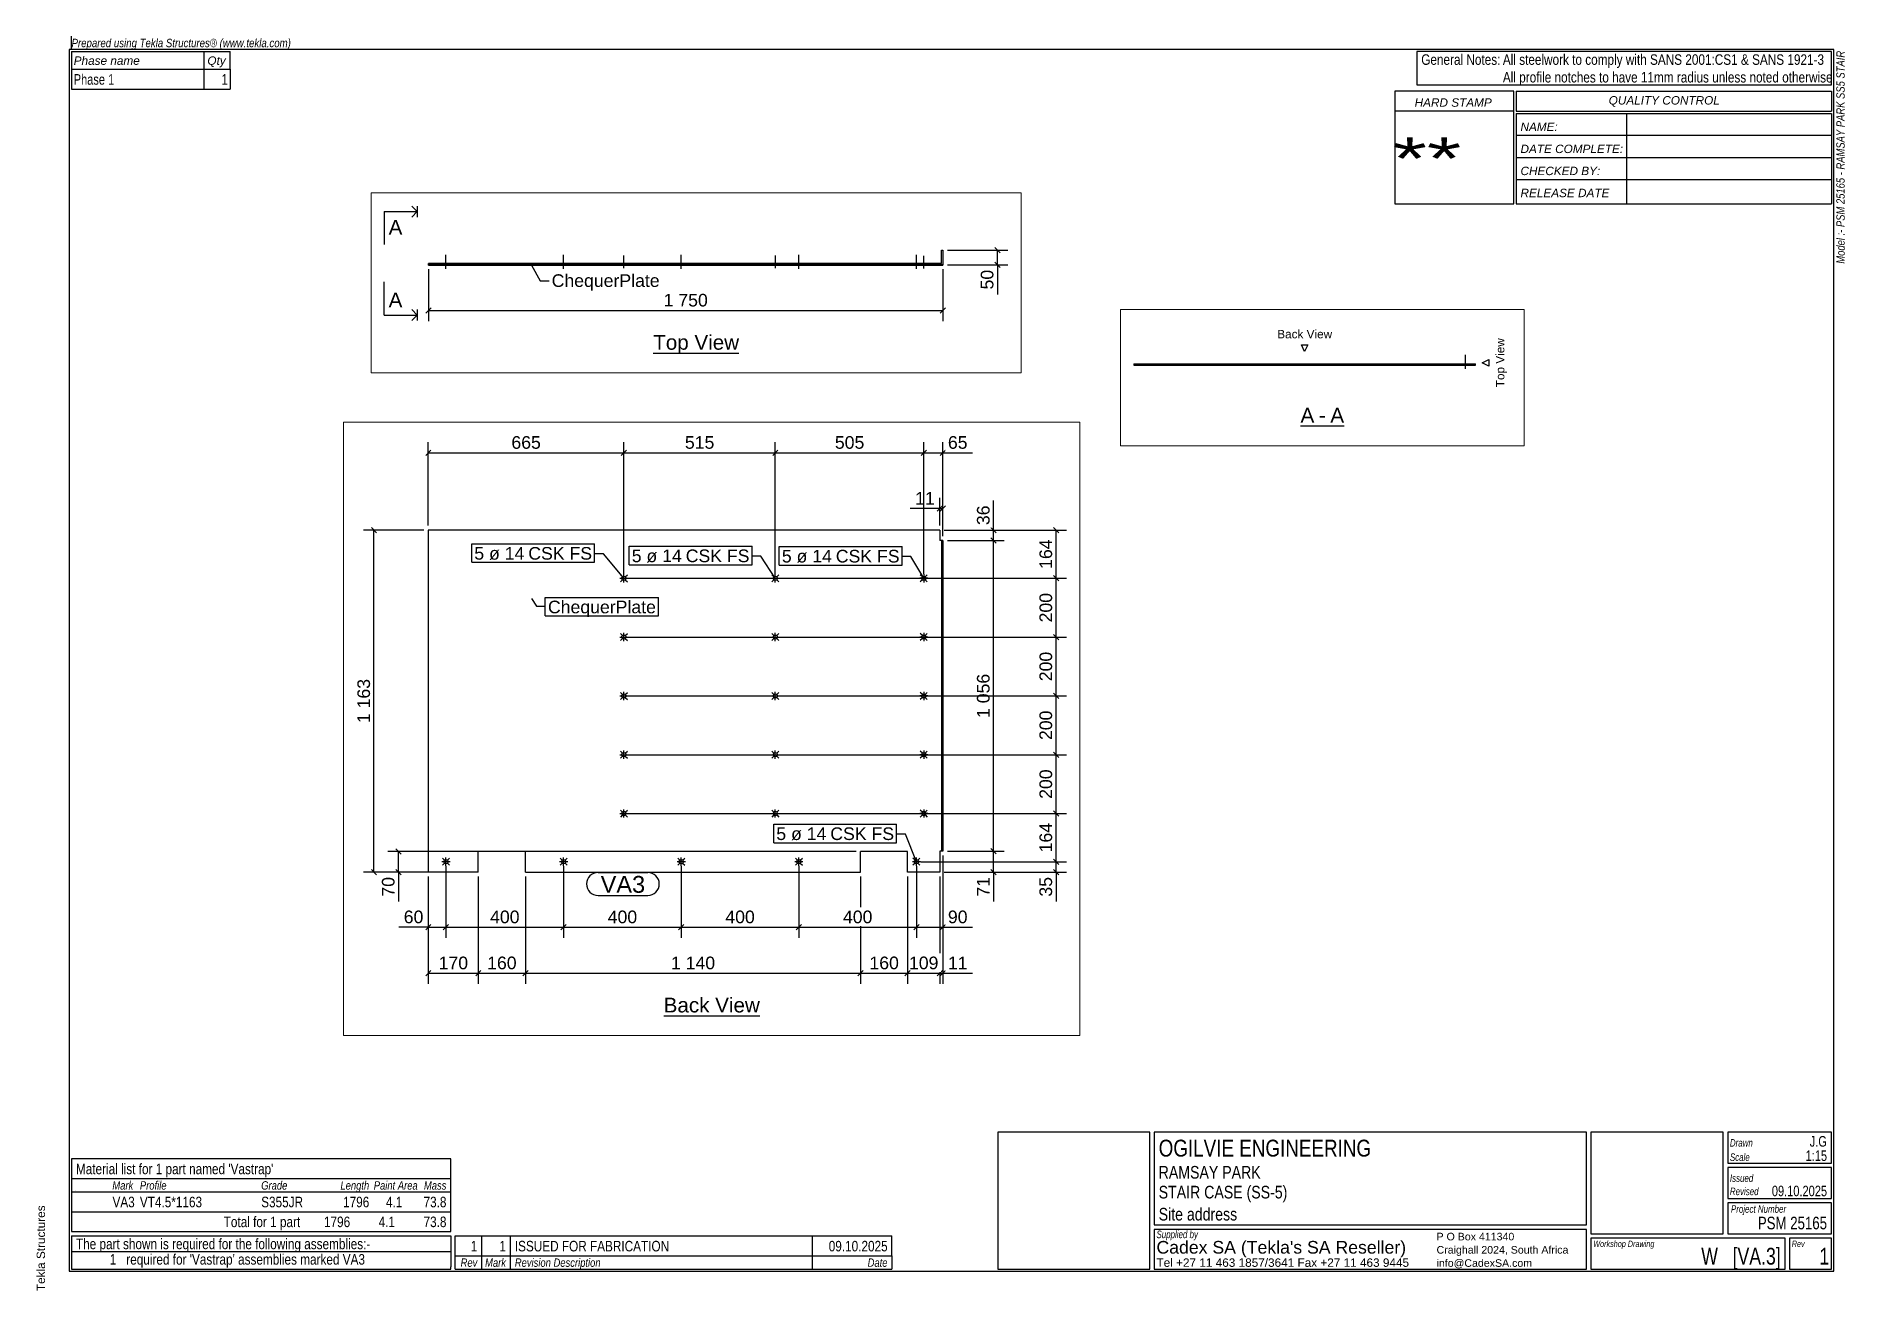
# Paper-space layout 'Layout1' of a CAD drawing. Header units: millimetres. Extents: x 2 to 413, y 6 to 290.
# The model-space entities are those that its viewports show. They can reach past a viewport. Long polylines and large blocks are cut down to what shows.
import ezdxf

# ---------------------------------------------------------------- set-up
doc = ezdxf.new("R2010")
doc.units = ezdxf.units.MM
doc.linetypes.add('DXK_LINE_DOT1', pattern=[1.8814, 0.9407, -0.9407])
doc.linetypes.add('DXK_LINE_DOT2', pattern=[3.9198, 1.9599, -1.9599])
doc.layers.add('Viewport layer', color=7, linetype='Continuous', plot=False)
doc.styles.add('Arial', font='ARIAL.TTF', dxfattribs={"height": 0.2})
doc.styles.add('Arial Italic', font='ARIALI.TTF', dxfattribs={"height": 0.2})
doc.styles.add('Arial Narrow Italic', font='ARIALNI.TTF', dxfattribs={"height": 0.2})

# ---------------------------------------------------------------- blocks, each defined once
blk = doc.blocks.new('Unknown-3637099-4880')
at = {"color": 174, "linetype": 'Continuous'}
for p, q in [((410, 287), (10, 287)), ((10, 287), (10, 10)), ((410, 10), (410, 287)), ((10, 10), (410, 10))]:
    blk.add_line(p, q, dxfattribs=at)
at = {"color": 174, "linetype": 'Continuous', "style": 'Arial'}
blk.add_text('Tekla Structures', height=1.9102, rotation=90, dxfattribs=at).set_placement((4.5, 5.5))
blk = doc.blocks.new('Unknown-3637099-5502')
at = {"color": 3, "linetype": 'Continuous'}
for p, q in [((10.5, 286.5), (10.5, 282.5)), ((10.5, 286.5), (46.5, 286.5)), ((46.5, 282.5), (46.5, 286.5)), ((10.5, 282.5), (10.5, 278)), ((46.5, 282.5), (46.5, 278)), ((10.5, 278), (46.5, 278))]:
    blk.add_line(p, q, dxfattribs=at)
at = {"color": 7, "linetype": 'Continuous'}
for p, q in [((40.5, 286.5), (40.5, 282.5)), ((10.5, 282.5), (46.5, 282.5)), ((40.5, 282.5), (40.5, 278))]:
    blk.add_line(p, q, dxfattribs=at)
at = {"color": 7, "style": 'Arial Italic'}
for s, p in [('Phase name', (11, 283.5)), ('Qty', (41.31, 283.5))]:
    blk.add_text(s, height=1.909, dxfattribs=at).set_placement(p)
at = {"color": 1, "linetype": 'Continuous', "style": 'Arial', "width": 0.75}
for s, height, p in [('Phase 1', 2.388, (11, 279)), ('1', 2.39, (44.53, 279))]:
    blk.add_text(s, height=height, dxfattribs=at).set_placement(p)
blk = doc.blocks.new('Unknown-3637099-5498')
at = {"color": 3, "linetype": 'Continuous'}
for p, q in [((409.5, 286.5), (315.5, 286.5)), ((315.5, 286.5), (315.5, 279)), ((409.5, 279), (409.5, 286.5)), ((315.5, 279), (409.5, 279))]:
    blk.add_line(p, q, dxfattribs=at)
at = {"color": 7, "style": 'Arial', "width": 0.8}
for s, p in [('General Notes:', (316.5, 283.5)), ('All profile notches to have 11mm radius unless noted otherwise', (335, 279.5))]:
    blk.add_text(s, height=2.3877, dxfattribs=at).set_placement(p)
at = {"color": 7, "linetype": 'Continuous', "style": 'Arial', "width": 0.8}
blk.add_text('All steelwork to comply with SANS 2001:CS1 & SANS 1921-3', height=2.3877, dxfattribs=at).set_placement((335, 283.5))
blk = doc.blocks.new('Unknown-3637099-5499')
at = {"color": 3, "linetype": 'Continuous'}
for p, q in [((255, 41.5), (220.5, 41.5)), ((220.5, 41.5), (220.5, 10.5)), ((255, 10.5), (255, 41.5)), ((353.97, 41.5), (255.97, 41.5)), ((255.97, 41.5), (255.97, 20.5)), ((353.97, 20.5), (353.97, 41.5)), ((384.97, 41.5), (354.97, 41.5)), ((354.97, 41.5), (354.97, 18.5)), ((384.97, 18.5), (384.97, 41.5)), ((409.47, 41.5), (386, 41.5)), ((386, 41.5), (386, 34.5)), ((409.47, 34.5), (409.47, 41.5)), ((409.5, 33.5), (385.97, 33.5)), ((385.97, 33.5), (385.97, 26.5)), ((386, 34.5), (409.47, 34.5)), ((409.5, 26.5), (409.5, 33.5)), ((385.97, 26.5), (409.5, 26.5)), ((409.5, 25.5), (385.97, 25.5)), ((385.97, 25.5), (385.97, 18.5)), ((409.5, 18.5), (409.5, 25.5)), ((255.97, 20.5), (353.97, 20.5)), ((353.97, 19.5), (255.97, 19.5)), ((255.97, 19.5), (255.97, 10.5)), ((353.97, 10.5), (353.97, 19.5)), ((354.97, 18.5), (384.97, 18.5)), ((385.97, 18.5), (409.5, 18.5)), ((220.5, 10.5), (255, 10.5)), ((255.97, 10.5), (353.97, 10.5))]:
    blk.add_line(p, q, dxfattribs=at)
at = {"color": 5, "linetype": 'Continuous'}
for p, q in [((398.97, 17.5), (354.97, 17.5)), ((354.97, 17.5), (354.97, 10.5)), ((398.97, 10.5), (398.97, 17.5)), ((409.5, 17.5), (399.97, 17.5)), ((399.97, 17.5), (399.97, 10.5)), ((409.5, 10.5), (409.5, 17.5)), ((354.97, 10.5), (398.97, 10.5)), ((399.97, 10.5), (409.5, 10.5))]:
    blk.add_line(p, q, dxfattribs=at)
at = {"color": 1, "linetype": 'Continuous', "style": 'Arial'}
for s, height, width, p in [('OGILVIE ENGINEERING', 3.8203, 0.8, (256.97, 36)), ('1:15', 2.388, 0.75, (403.63, 35)), ('J.G', 2.388, 0.75, (404.57, 38.25)), ('09.10.2025', 2.388, 0.75, (395.98, 27)), ('PSM 25165', 2.865, 0.75, (392.81, 19.5))]:
    blk.add_text(s, height=height, dxfattribs=dict(at, width=width)).set_placement(p)
at = {"color": 7, "linetype": 'Continuous'}
for s, height, style, width, p in [('Drawn', 1.718, 'Arial Italic', 0.75, (386.47, 38.25)), ('RAMSAY PARK', 2.8652, 'Arial', 0.8, (256.97, 31)), ('Scale', 1.718, 'Arial Italic', 0.75, (386.47, 35)), ('STAIR CASE (SS-5)', 2.8652, 'Arial', 0.8, (256.97, 26.5)), ('Revised', 1.718, 'Arial Italic', 0.75, (386.47, 27.25)), ('Issued', 1.718, 'Arial Italic', 0.75, (386.47, 30.25)), ('Project Number', 1.718, 'Arial Italic', 0.75, (386.71, 23.25)), ('Site address', 2.8652, 'Arial', 0.8, (256.97, 21.5)), ('Supplied by', 1.718, 'Arial Italic', 0.75, (256.47, 17.5)), ('Workshop Drawing', 1.4316, 'Arial Italic', 0.75, (355.5, 15.5)), ('Rev', 1.432, 'Arial Italic', 0.75, (400.5, 15.5))]:
    blk.add_text(s, height=height, dxfattribs=dict(at, style=style, width=width)).set_placement(p)
at = {"color": 5, "linetype": 'Continuous', "style": 'Arial'}
blk.add_text("Cadex SA (Tekla's SA Reseller)", height=2.8652, dxfattribs=at).set_placement((256.47, 14))
at = {"color": 7, "linetype": 'Continuous', "style": 'Arial'}
for s, p in [('P O Box 411340', (319.97, 17)), ('Craighall 2024, South Africa', (319.97, 14)), ('info@CadexSA.com', (319.97, 11))]:
    blk.add_text(s, height=1.7191, dxfattribs=at).set_placement(p)
at = {"color": 1, "linetype": 'Continuous', "style": 'Arial'}
blk.add_text('Tel +27 11 463 1857/3641 Fax +27 11 463 9445', height=1.9102, dxfattribs=at).set_placement((256.47, 11))
at = {"color": 5, "linetype": 'Continuous', "style": 'Arial', "width": 0.75}
for s, p in [('W   [VA.3]', (379.98, 11.5)), ('1', (406.77, 11.5))]:
    blk.add_text(s, height=3.82, dxfattribs=at).set_placement(p)
blk = doc.blocks.new('Unknown-3637099-5500')
at = {"color": 3, "linetype": 'Continuous'}
for p, q in [((10.5, 18), (96.5, 18)), ((10.5, 18), (10.5, 14.5)), ((96.5, 18), (96.5, 14.5)), ((10.5, 14.5), (10.5, 11)), ((96.5, 14.5), (96.5, 11)), ((10.5, 11), (10.5, 10.5)), ((10.5, 10.5), (96.5, 10.5)), ((96.5, 10.5), (96.5, 11))]:
    blk.add_line(p, q, dxfattribs=at)
at = {"color": 7, "linetype": 'Continuous'}
blk.add_line((10.5, 14.5), (96.5, 14.5), dxfattribs=at)
blk.add_line((10.5, 14.5), (96.5, 14.5), dxfattribs=at)
at = {"color": 7, "linetype": 'Continuous', "style": 'Arial', "width": 0.8}
blk.add_text('The part shown is required for the following assemblies:-', height=2.3877, dxfattribs=at).set_placement((11.5, 15))
at = {"color": 1, "linetype": 'Continuous', "style": 'Arial', "width": 0.8}
for s, height, p in [('1', 2.39, (19.18, 11.5)), (" required for 'Vastrap' assemblies marked VA3", 2.3877, (22.18, 11.5))]:
    blk.add_text(s, height=height, dxfattribs=at).set_placement(p)
blk = doc.blocks.new('Unknown-3637099-5503')
at = {"color": 2, "linetype": 'Continuous'}
blk.add_line((10.5, 287), (10.5, 290), dxfattribs=at)
at = {"color": 7, "style": 'Arial Narrow Italic'}
blk.add_text('Prepared using Tekla Structures® (www.tekla.com)', height=1.9089, dxfattribs=at).set_placement((10.5, 287.5))
blk = doc.blocks.new('Unknown-3637099-5504')
at = {"color": 3, "linetype": 'Continuous'}
for p, q in [((337.5, 277.5), (310.5, 277.5)), ((310.5, 277.5), (310.5, 252)), ((337.5, 252), (337.5, 277.5)), ((338, 277.5), (338, 273)), ((338, 277.5), (409.5, 277.5)), ((409.5, 277.5), (409.5, 273)), ((337.5, 273), (310.5, 273)), ((338, 273), (409.5, 273)), ((338, 272.5), (338, 252)), ((338, 272.5), (409.5, 272.5)), ((363, 272.5), (363, 252)), ((409.5, 272.5), (409.5, 252)), ((409.5, 267.5), (338, 267.5)), ((338, 262.5), (409.5, 262.5)), ((338, 257.5), (409.5, 257.5)), ((310.5, 252), (337.5, 252)), ((338, 252), (409.5, 252))]:
    blk.add_line(p, q, dxfattribs=at)
at = {"color": 7, "linetype": 'Continuous', "style": 'Arial Italic'}
for s, height, p in [('HARD STAMP', 1.909, (315, 274)), ('NAME:', 1.909, (339, 268.5)), ('DATE COMPLETE:', 1.9089, (339, 263.5)), ('CHECKED BY:', 1.9089, (339, 258.5)), ('RELEASE DATE', 1.9089, (339, 253.5))]:
    blk.add_text(s, height=height, dxfattribs=at).set_placement(p)
at = {"color": 7, "style": 'Arial Italic'}
blk.add_text('QUALITY CONTROL', height=1.9089, dxfattribs=at).set_placement((359, 274.5))
at = {"color": 7, "linetype": 'Continuous', "style": 'Arial', "width": 1.5}
blk.add_text('**', height=9.551, dxfattribs=at).set_placement((310, 257.5))
blk = doc.blocks.new('Unknown-3637099-5505')
at = {"color": 7, "style": 'Arial Italic', "width": 0.8}
blk.add_text('Model :- PSM 25165 - RAMSAY PARK SS5 STAIR', height=1.90885417, rotation=90, dxfattribs=at).set_placement((412.5, 238.421875))
blk = doc.blocks.new('Unknown-3637099-5506')
at = {"color": 3, "linetype": 'Continuous'}
for p, q in [((96.5, 35.5), (10.5, 35.5)), ((10.5, 35.5), (10.5, 19)), ((96.5, 19), (96.5, 35.5)), ((10.5, 19), (96.5, 19))]:
    blk.add_line(p, q, dxfattribs=at)
at = {"color": 7, "linetype": 'Continuous'}
for p, q in [((10.5, 31), (96.5, 31)), ((10.5, 28), (96.5, 28)), ((10.5, 23.5), (96.5, 23.5))]:
    blk.add_line(p, q, dxfattribs=at)
at = {"color": 2, "linetype": 'Continuous'}
blk.add_line((11.5, 28.25), (11.5, 28.25), dxfattribs=at)
at = {"color": 7, "linetype": 'Continuous', "style": 'Arial', "width": 0.8}
for s, p in [("Material list for 1 part named 'Vastrap'", (11.5, 32)), ('Total for 1 part', (45, 20))]:
    blk.add_text(s, height=2.3877, dxfattribs=at).set_placement(p)
at = {"color": 7, "width": 0.8}
for s, height, style, p in [('Mark', 1.909, 'Arial Italic', (19.76, 28.5)), ('Profile', 1.909, 'Arial Italic', (26, 28.5)), ('Grade', 1.909, 'Arial Italic', (53.5, 28.5)), ('Length', 1.909, 'Arial Italic', (71.47, 28.5)), ('Paint Area', 1.909, 'Arial Italic', (79.02, 28.5)), ('Mass', 1.909, 'Arial Italic', (90.4, 28.5)), ('1796', 2.388, 'Arial', (67.74, 20)), ('4.1', 2.388, 'Arial', (80.13, 20)), ('73.8', 2.388, 'Arial', (90.31, 20))]:
    blk.add_text(s, height=height, dxfattribs=dict(at, style=style)).set_placement(p)
at = {"color": 1, "style": 'Arial', "width": 0.8}
for s, p in [('VA3', (19.79, 24.5)), ('VT4.5*1163', (26, 24.5)), ('S355JR', (53.5, 24.5)), ('1796', (72.07, 24.5)), ('4.1', (81.8, 24.5)), ('73.8', (90.31, 24.5))]:
    blk.add_text(s, height=2.388, dxfattribs=at).set_placement(p)
blk = doc.blocks.new('Unknown-3637099-5507')
at = {"color": 3, "linetype": 'Continuous'}
for p, q in [((97.5, 18), (196.5, 18)), ((97.5, 13.5), (97.5, 18)), ((196.5, 13.5), (196.5, 18)), ((97.5, 10.5), (97.5, 13.5)), ((196.5, 13.5), (196.5, 10.5)), ((97.5, 10.5), (196.5, 10.5))]:
    blk.add_line(p, q, dxfattribs=at)
at = {"color": 7, "linetype": 'Continuous'}
for p, q in [((97.5, 18), (196.5, 18)), ((103.5, 13.5), (103.5, 18)), ((110, 13.5), (110, 18)), ((178.5, 13.5), (178.5, 18)), ((97.5, 13.5), (196.5, 13.5)), ((103.5, 10.5), (103.5, 13.5)), ((110, 10.5), (110, 13.5)), ((178.5, 10.5), (178.5, 13.5)), ((184, 10.5), (184, 10.5))]:
    blk.add_line(p, q, dxfattribs=at)
at = {"color": 1, "linetype": 'Continuous', "style": 'Arial', "width": 0.8}
for s, height, p in [('1', 2.39, (101.02, 14.5)), ('1', 2.39, (107.52, 14.5)), ('ISSUED FOR FABRICATION', 2.3877, (111, 14.5)), ('09.10.2025', 2.388, (182.17, 14.5))]:
    blk.add_text(s, height=height, dxfattribs=at).set_placement(p)
at = {"color": 7, "linetype": 'Continuous', "style": 'Arial Italic', "width": 0.8}
for s, height, p in [('Rev', 1.909, (98.71, 11)), ('Mark', 1.909, (104.26, 11)), ('Revision Description', 1.9089, (111, 11)), ('Date', 1.909, (190.99, 11))]:
    blk.add_text(s, height=height, dxfattribs=at).set_placement(p)
blk = doc.blocks.new('Unknown-3637099-11 - 1186')
at = {"color": 6, "linetype": 'Continuous'}
blk.add_line((959.7, 67.5), (1251.3, 67.5), dxfattribs=at)
at = {"color": 0, "linetype": 'Continuous'}
blk.add_wipeout([(1251.3, 78.8), (1251.3, 131.2), (959.7, 131.2), (959.7, 78.8)], dxfattribs=at)
at = {"color": 6, "linetype": 'Continuous', "style": 'Arial'}
blk.add_text('Top View', height=50.14, dxfattribs=at).set_placement((959.7, 78.8))
blk = doc.blocks.new('Unknown-3637099-12 - 1228')
at = {"color": 6, "linetype": 'Continuous'}
blk.add_line((10803.8, 67.5), (11130.4, 67.5), dxfattribs=at)
at = {"color": 0, "linetype": 'Continuous'}
blk.add_wipeout([(11130.4, 78.8), (11130.4, 131.2), (10803.8, 131.2), (10803.8, 78.8)], dxfattribs=at)
at = {"color": 6, "linetype": 'Continuous', "style": 'Arial'}
blk.add_text('Back View', height=50.14, dxfattribs=at).set_placement((10803.8, 78.8))
blk = doc.blocks.new('Unknown-3637099-13 - 1257')
at = {"color": 6, "linetype": 'Continuous'}
for p, q in [((19218.6, 320.2), (19207.4, 342.7)), ((19207.4, 342.7), (19229.9, 342.7)), ((19229.9, 342.7), (19218.6, 320.2)), ((19218.6, 320.2), (19218.6, 320.2)), ((19822.6, 282.1), (19845.1, 293.3)), ((19845.1, 270.8), (19822.6, 282.1)), ((19822.6, 282.1), (19822.6, 282.1)), ((19845.1, 293.3), (19845.1, 270.8)), ((19204.6, 67.5), (19352.7, 67.5))]:
    blk.add_line(p, q, dxfattribs=at)
at = {"color": 6, "linetype": 'Continuous', "style": 'Arial'}
blk.add_text('Back View', height=28.65, dxfattribs=at).set_placement((19125.3, 365.2))
blk.add_text('Top View', height=28.65, rotation=90, dxfattribs=at).set_placement((19897.6, 198.8))
at = {"color": 0, "linetype": 'Continuous'}
blk.add_wipeout([(19251.2, 78.8), (19251.2, 131.3), (19204.6, 131.3), (19204.6, 78.8)], dxfattribs=at)
blk.add_wipeout([(19290.3, 78.8), (19290.3, 131.3), (19267, 131.3), (19267, 78.8)], dxfattribs=at)
at = {"color": 6, "linetype": 'Continuous', "style": 'Arial'}
blk.add_text('A', height=50.1, dxfattribs=at).set_placement((19204.6, 78.8))
at = {"color": 0, "linetype": 'Continuous'}
blk.add_wipeout([(19352.7, 78.8), (19352.7, 131.3), (19306, 131.3), (19306, 78.8)], dxfattribs=at)
at = {"color": 6, "linetype": 'Continuous', "style": 'Arial'}
for s, p in [('A', (19306, 78.8)), ('-', (19267, 78.8))]:
    blk.add_text(s, height=50.1, dxfattribs=at).set_placement(p)
blk = doc.blocks.new('Bolt-3637099-1223 - 1186')
at = {"color": 96, "linetype": 'Continuous'}
for p, q in [((1368, 371.8), (1368, 367.3)), ((1368, 371.8), (1368, 367.3)), ((1368, 371.8), (1368, 367.3)), ((1368, 371.8), (1368, 367.3)), ((1368, 371.8), (1368, 367.3)), ((1375, 356.3), (1375, 399.3)), ((1375, 356.3), (1375, 399.3)), ((1375, 356.3), (1375, 399.3)), ((1375, 356.3), (1375, 399.3)), ((1375, 356.3), (1375, 399.3)), ((1382, 371.8), (1382, 367.3)), ((1382, 371.8), (1382, 367.3)), ((1382, 371.8), (1382, 367.3)), ((1382, 371.8), (1382, 367.3)), ((1382, 371.8), (1382, 367.3))]:
    blk.add_line(p, q, dxfattribs=at)
blk = doc.blocks.new('Part-3637099-1221 - 1186')
at = {"color": 30, "linetype": 'Continuous'}
for p, q in [((1940.5, 371.8), (195, 371.8)), ((195, 367.3), (195, 371.8)), ((365, 367.3), (365, 371.8)), ((525, 367.3), (525, 371.8)), ((1665, 371.8), (1665, 367.3)), ((1825, 367.3), (1825, 371.8)), ((1934, 367.3), (1934, 371.8)), ((1940.5, 371.8), (1940.5, 417.3)), ((1940.5, 417.3), (1945, 417.3)), ((1945, 417.3), (1945, 367.3)), ((1825, 367.3), (195, 367.3)), ((1945, 367.3), (1825, 367.3))]:
    blk.add_line(p, q, dxfattribs=at)
blk = doc.blocks.new('Bolt-3637099-1222 - 1186')
at = {"color": 96, "linetype": 'Continuous'}
for p, q in [((248, 371.75), (248, 367.25)), ((255, 353.88), (255, 401.8)), ((262, 371.75), (262, 367.25)), ((648, 371.75), (648, 367.25)), ((655, 353.88), (655, 401.8)), ((662, 371.75), (662, 367.25)), ((1048, 371.75), (1048, 367.25)), ((1055, 353.88), (1055, 401.8)), ((1062, 371.75), (1062, 367.25)), ((1448, 371.75), (1448, 367.25)), ((1455, 353.88), (1455, 401.8)), ((1462, 371.75), (1462, 367.25)), ((1848, 371.75), (1848, 367.25)), ((1855, 353.88), (1855, 401.8)), ((1862, 371.75), (1862, 367.25))]:
    blk.add_line(p, q, dxfattribs=at)
blk = doc.blocks.new('Bolt-3637099-1224 - 1186')
at = {"color": 96, "linetype": 'Continuous'}
for p, q in [((853, 371.8), (853, 367.3)), ((853, 371.8), (853, 367.3)), ((853, 371.8), (853, 367.3)), ((853, 371.8), (853, 367.3)), ((853, 371.8), (853, 367.3)), ((860, 356.3), (860, 399.3)), ((860, 356.3), (860, 399.3)), ((860, 356.3), (860, 399.3)), ((860, 356.3), (860, 399.3)), ((860, 356.3), (860, 399.3)), ((867, 371.8), (867, 367.3)), ((867, 371.8), (867, 367.3)), ((867, 371.8), (867, 367.3)), ((867, 371.8), (867, 367.3)), ((867, 371.8), (867, 367.3))]:
    blk.add_line(p, q, dxfattribs=at)
blk = doc.blocks.new('Bolt-3637099-1225 - 1186')
at = {"color": 96, "linetype": 'Continuous'}
for p, q in [((1873, 371.75), (1873, 367.25)), ((1873, 371.75), (1873, 367.25)), ((1873, 371.75), (1873, 367.25)), ((1873, 371.75), (1873, 367.25)), ((1873, 371.75), (1873, 367.25)), ((1880, 355.13), (1880, 398.05)), ((1880, 355.13), (1880, 398.05)), ((1880, 355.13), (1880, 398.05)), ((1880, 355.13), (1880, 398.05)), ((1880, 355.13), (1880, 398.05)), ((1887, 371.75), (1887, 367.25)), ((1887, 371.75), (1887, 367.25)), ((1887, 371.75), (1887, 367.25)), ((1887, 371.75), (1887, 367.25)), ((1887, 371.75), (1887, 367.25))]:
    blk.add_line(p, q, dxfattribs=at)
blk = doc.blocks.new('Surfacing-3637099-1226 - 1186')
at = {"color": 7, "linetype": 'Continuous'}
for p, q in [((195, 367.3), (1945, 367.3)), ((195, 366.3), (195, 367.3)), ((195, 366.3), (1945, 366.3)), ((365, 366.3), (365, 367.3)), ((525, 366.3), (525, 367.3)), ((1665, 366.3), (1665, 367.3)), ((1825, 366.3), (1825, 367.3)), ((1934, 366.3), (1934, 367.3)), ((1945, 367.3), (1945, 366.3))]:
    blk.add_line(p, q, dxfattribs=at)
blk = doc.blocks.new('Bolt-3637099-1232 - 1228')
at = {"color": 96, "linetype": 'Continuous'}
for p, q in [((10654.4, 1555.2), (10682.4, 1555.2)), ((10663.5, 1560.1), (10656.5, 1567.1)), ((10663.5, 1550.3), (10656.5, 1543.3)), ((10668.4, 1541.2), (10668.4, 1569.2)), ((10673.3, 1560.1), (10680.3, 1567.1)), ((10673.3, 1550.3), (10680.3, 1543.3)), ((10654.4, 1355.2), (10682.4, 1355.2)), ((10663.5, 1360.1), (10656.5, 1367.1)), ((10668.4, 1341.2), (10668.4, 1369.2)), ((10673.3, 1360.1), (10680.3, 1367.1)), ((10663.5, 1350.3), (10656.5, 1343.3)), ((10673.3, 1350.3), (10680.3, 1343.3)), ((10668.4, 1141.2), (10668.4, 1169.2)), ((10654.4, 1155.2), (10682.4, 1155.2)), ((10663.5, 1160.1), (10656.5, 1167.1)), ((10663.5, 1150.3), (10656.5, 1143.3)), ((10673.3, 1160.1), (10680.3, 1167.1)), ((10673.3, 1150.3), (10680.3, 1143.3)), ((10654.4, 955.2), (10682.4, 955.2)), ((10663.5, 960.1), (10656.5, 967.1)), ((10663.5, 950.3), (10656.5, 943.3)), ((10668.4, 941.2), (10668.4, 969.2)), ((10673.3, 960.1), (10680.3, 967.1)), ((10673.3, 950.3), (10680.3, 943.3)), ((10654.4, 755.2), (10682.4, 755.2)), ((10663.5, 760.1), (10656.5, 767.1)), ((10663.5, 750.3), (10656.5, 743.3)), ((10668.4, 741.2), (10668.4, 769.2)), ((10673.3, 760.1), (10680.3, 767.1)), ((10673.3, 750.3), (10680.3, 743.3))]:
    blk.add_line(p, q, dxfattribs=at)
for centre in [(10668.4, 1555.2), (10668.4, 1355.2), (10668.4, 1155.2), (10668.4, 955.2), (10668.4, 755.2)]:
    blk.add_circle(centre, 7, dxfattribs=at)
blk = doc.blocks.new('Part-3637099-1229 - 1228')
at = {"color": 30, "linetype": 'Continuous'}
for p, q in [((11742.4, 1719.2), (10003.4, 1719.2)), ((10003.4, 1719.2), (10003.4, 556.2)), ((11742.4, 1719.2), (11742.4, 1683.2)), ((11753.4, 1683.2), (11742.4, 1683.2)), ((11748.9, 1683.2), (11748.9, 627.2)), ((11753.4, 1683.2), (11753.4, 627.2)), ((10333.4, 626.2), (10173.4, 626.2)), ((10173.4, 556.2), (10173.4, 626.2)), ((10333.4, 556.2), (10333.4, 626.2)), ((11633.4, 626.2), (11473.4, 626.2)), ((11473.4, 556.2), (11473.4, 626.2)), ((11633.4, 556.2), (11633.4, 626.2)), ((11748.9, 627.2), (11742.4, 627.2)), ((11742.4, 627.2), (11742.4, 556.2)), ((11753.4, 627.2), (11748.9, 627.2)), ((10173.4, 556.2), (10003.4, 556.2)), ((10333.4, 556.2), (11473.4, 556.2)), ((11742.4, 556.2), (11633.4, 556.2))]:
    blk.add_line(p, q, dxfattribs=at)
blk = doc.blocks.new('Bolt-3637099-1230 - 1228')
at = {"color": 96, "linetype": 'Continuous'}
for p, q in [((10077.4, 591.2), (10049.4, 591.2)), ((10058.5, 596.1), (10051.5, 603.1)), ((10058.5, 586.3), (10051.5, 579.3)), ((10063.4, 577.2), (10063.4, 605.2)), ((10068.3, 596.1), (10075.3, 603.1)), ((10068.3, 586.3), (10075.3, 579.3)), ((10477.4, 591.2), (10449.4, 591.2)), ((10458.5, 596.1), (10451.5, 603.1)), ((10458.5, 586.3), (10451.5, 579.3)), ((10463.4, 577.2), (10463.4, 605.2)), ((10468.3, 596.1), (10475.3, 603.1)), ((10468.3, 586.3), (10475.3, 579.3)), ((10877.4, 591.2), (10849.4, 591.2)), ((10858.5, 596.1), (10851.5, 603.1)), ((10858.5, 586.3), (10851.5, 579.3)), ((10863.4, 577.2), (10863.4, 605.2)), ((10868.3, 596.1), (10875.3, 603.1)), ((10868.3, 586.3), (10875.3, 579.3)), ((11277.4, 591.2), (11249.4, 591.2)), ((11258.5, 596.1), (11251.5, 603.1)), ((11258.5, 586.3), (11251.5, 579.3)), ((11263.4, 577.2), (11263.4, 605.2)), ((11268.3, 596.1), (11275.3, 603.1)), ((11268.3, 586.3), (11275.3, 579.3)), ((11677.4, 591.2), (11649.4, 591.2)), ((11658.5, 596.1), (11651.5, 603.1)), ((11658.5, 586.3), (11651.5, 579.3)), ((11663.4, 577.2), (11663.4, 605.2)), ((11668.3, 596.1), (11675.3, 603.1)), ((11668.3, 586.3), (11675.3, 579.3))]:
    blk.add_line(p, q, dxfattribs=at)
for centre in [(10063.4, 591.2), (10463.4, 591.2), (10863.4, 591.2), (11263.4, 591.2), (11663.4, 591.2)]:
    blk.add_circle(centre, 7, dxfattribs=at)
blk = doc.blocks.new('Bolt-3637099-1231 - 1228')
at = {"color": 96, "linetype": 'Continuous'}
for p, q in [((11169.4, 1555.2), (11197.4, 1555.2)), ((11178.5, 1560.1), (11171.5, 1567.1)), ((11178.5, 1550.3), (11171.5, 1543.3)), ((11183.4, 1541.2), (11183.4, 1569.2)), ((11188.3, 1560.1), (11195.3, 1567.1)), ((11188.3, 1550.3), (11195.3, 1543.3)), ((11169.4, 1355.2), (11197.4, 1355.2)), ((11178.5, 1360.1), (11171.5, 1367.1)), ((11183.4, 1341.2), (11183.4, 1369.2)), ((11188.3, 1360.1), (11195.3, 1367.1)), ((11178.5, 1350.3), (11171.5, 1343.3)), ((11188.3, 1350.3), (11195.3, 1343.3)), ((11183.4, 1141.2), (11183.4, 1169.2)), ((11169.4, 1155.2), (11197.4, 1155.2)), ((11178.5, 1160.1), (11171.5, 1167.1)), ((11178.5, 1150.3), (11171.5, 1143.3)), ((11188.3, 1160.1), (11195.3, 1167.1)), ((11188.3, 1150.3), (11195.3, 1143.3)), ((11169.4, 955.2), (11197.4, 955.2)), ((11178.5, 960.1), (11171.5, 967.1)), ((11178.5, 950.3), (11171.5, 943.3)), ((11183.4, 941.2), (11183.4, 969.2)), ((11188.3, 960.1), (11195.3, 967.1)), ((11188.3, 950.3), (11195.3, 943.3)), ((11169.4, 755.2), (11197.4, 755.2)), ((11178.5, 760.1), (11171.5, 767.1)), ((11178.5, 750.3), (11171.5, 743.3)), ((11183.4, 741.2), (11183.4, 769.2)), ((11188.3, 760.1), (11195.3, 767.1)), ((11188.3, 750.3), (11195.3, 743.3))]:
    blk.add_line(p, q, dxfattribs=at)
for centre in [(11183.4, 1555.2), (11183.4, 1355.2), (11183.4, 1155.2), (11183.4, 955.2), (11183.4, 755.2)]:
    blk.add_circle(centre, 7, dxfattribs=at)
blk = doc.blocks.new('Bolt-3637099-1233 - 1228')
at = {"color": 96, "linetype": 'Continuous'}
for p, q in [((11702.4, 1555.2), (11674.4, 1555.2)), ((11683.5, 1560.1), (11676.5, 1567.1)), ((11683.5, 1550.3), (11676.5, 1543.3)), ((11688.4, 1569.2), (11688.4, 1541.2)), ((11693.3, 1560.1), (11700.3, 1567.1)), ((11693.3, 1550.3), (11700.3, 1543.3)), ((11702.4, 1355.2), (11674.4, 1355.2)), ((11683.5, 1360.1), (11676.5, 1367.1)), ((11688.4, 1369.2), (11688.4, 1341.2)), ((11693.3, 1360.1), (11700.3, 1367.1)), ((11683.5, 1350.3), (11676.5, 1343.3)), ((11693.3, 1350.3), (11700.3, 1343.3)), ((11688.4, 1169.2), (11688.4, 1141.2)), ((11702.4, 1155.2), (11674.4, 1155.2)), ((11683.5, 1160.1), (11676.5, 1167.1)), ((11683.5, 1150.3), (11676.5, 1143.3)), ((11693.3, 1160.1), (11700.3, 1167.1)), ((11693.3, 1150.3), (11700.3, 1143.3)), ((11702.4, 955.2), (11674.4, 955.2)), ((11683.5, 960.1), (11676.5, 967.1)), ((11683.5, 950.3), (11676.5, 943.3)), ((11688.4, 969.2), (11688.4, 941.2)), ((11693.3, 960.1), (11700.3, 967.1)), ((11693.3, 950.3), (11700.3, 943.3)), ((11702.4, 755.2), (11674.4, 755.2)), ((11683.5, 760.1), (11676.5, 767.1)), ((11683.5, 750.3), (11676.5, 743.3)), ((11688.4, 769.2), (11688.4, 741.2)), ((11693.3, 760.1), (11700.3, 767.1)), ((11693.3, 750.3), (11700.3, 743.3))]:
    blk.add_line(p, q, dxfattribs=at)
for centre in [(11688.4, 1555.2), (11688.4, 1355.2), (11688.4, 1155.2), (11688.4, 955.2), (11688.4, 755.2)]:
    blk.add_circle(centre, 7, dxfattribs=at)
blk = doc.blocks.new('Part-3637099-1259 - 1257')
at = {"color": 30, "linetype": 'Continuous'}
for p, q in [((18637.1, 278.9), (19800.1, 278.9)), ((18637.1, 278.9), (18637.1, 274.4)), ((18637.1, 274.4), (19800.1, 274.4)), ((19800.1, 274.4), (19800.1, 278.9))]:
    blk.add_line(p, q, dxfattribs=at)
at = {"color": 7, "linetype": 'DXK_LINE_DOT1'}
blk.add_line((19730.1, 274.4), (19730.1, 278.9), dxfattribs=at)
blk = doc.blocks.new('Bolt-3637099-1260 - 1257')
at = {"color": 96, "linetype": 'Continuous'}
for p, q in [((19765.1, 261), (19765.1, 308.9)), ((19758.1, 278.9), (19758.1, 274.4)), ((19772.1, 278.9), (19772.1, 274.4))]:
    blk.add_line(p, q, dxfattribs=at)
blk = doc.blocks.new('Surfacing-3637099-1264 - 1257')
at = {"color": 7, "linetype": 'Continuous'}
for p, q in [((19800.1, 274.4), (18637.1, 274.4)), ((18637.1, 274.4), (18637.1, 273.4)), ((18637.1, 273.4), (19800.1, 273.4)), ((19800.1, 273.4), (19800.1, 274.4))]:
    blk.add_line(p, q, dxfattribs=at)
blk = doc.blocks.new('StraightDimension-3637099-1270 - 1186')
at = {"color": 7, "linetype": 'Continuous'}
for p, q in [((195, 352.3), (195, 176.2)), ((1945, 352.3), (1945, 176.2)), ((204, 221.3), (186, 203.2)), ((195, 212.3), (1945, 212.3)), ((1936, 203.2), (1954, 221.3))]:
    blk.add_line(p, q, dxfattribs=at)
at = {"color": 0}
blk.add_wipeout([(1154, 216.8), (1154, 279.8), (986, 279.8), (986, 216.8)], dxfattribs=at)
at = {"color": 96, "style": 'Arial'}
blk.add_text('1 750', height=42.98, dxfattribs=at).set_placement((995, 225.8))
blk = doc.blocks.new('StraightDimension-3637099-1364 - 1186')
at = {"color": 7, "linetype": 'Continuous'}
for p, q in [((1960, 417.2), (2166, 417.2)), ((2121, 426.3), (2139, 408.2)), ((2139, 358.2), (2121, 376.3)), ((2130, 367.3), (2130, 417.2)), ((1960, 367.3), (2166, 367.3))]:
    blk.add_line(p, q, dxfattribs=at)
at = {"color": 0}
blk.add_wipeout([(2125.5, 359.4), (2062.5, 359.4), (2062.5, 274.7), (2125.5, 274.7)], dxfattribs=at)
at = {"color": 7, "linetype": 'Continuous'}
blk.add_line((2130, 367.3), (2130, 266.8), dxfattribs=at)
blk.add_line((2130, 367.3), (2130, 266.8), dxfattribs=at)
at = {"color": 96, "style": 'Arial'}
blk.add_text('50', height=42.98, rotation=90.00021, dxfattribs=at).set_placement((2116.5, 283.7))
blk = doc.blocks.new('StraightDimension-3637099-1369 - 1228')
at = {"color": 7, "linetype": 'Continuous'}
for p, q in [((11753.4, 612.2), (11753.4, 176.2)), ((11742.4, 541.2), (11742.4, 176.2)), ((11733.4, 203.2), (11751.4, 221.3)), ((11742.4, 212.2), (11753.4, 212.2)), ((11762.4, 221.3), (11744.4, 203.2))]:
    blk.add_line(p, q, dxfattribs=at)
at = {"color": 0}
blk.add_wipeout([(11846, 216.8), (11846, 279.8), (11761.3, 279.8), (11761.3, 216.8)], dxfattribs=at)
at = {"color": 7, "linetype": 'Continuous'}
blk.add_line((11753.4, 212.2), (11853.9, 212.2), dxfattribs=at)
blk.add_line((11753.4, 212.2), (11853.9, 212.2), dxfattribs=at)
at = {"color": 96, "style": 'Arial'}
blk.add_text('11', height=42.98, dxfattribs=at).set_placement((11770.3, 225.7))
blk = doc.blocks.new('StraightDimension-3637099-1370 - 1228')
at = {"color": 7, "linetype": 'Continuous'}
for p, q in [((11633.4, 541.2), (11633.4, 176.2)), ((11742.4, 541.2), (11742.4, 176.2)), ((11642.4, 221.3), (11624.4, 203.2)), ((11633.4, 212.2), (11742.4, 212.2)), ((11733.4, 203.2), (11751.4, 221.3))]:
    blk.add_line(p, q, dxfattribs=at)
at = {"color": 0}
blk.add_wipeout([(11747, 216.8), (11747, 279.8), (11628.9, 279.8), (11628.9, 216.8)], dxfattribs=at)
at = {"color": 96, "style": 'Arial'}
blk.add_text('109', height=42.98, dxfattribs=at).set_placement((11637.9, 225.7))
blk = doc.blocks.new('StraightDimension-3637099-1371 - 1228')
at = {"color": 7, "linetype": 'Continuous'}
for p, q in [((11473.4, 541.2), (11473.4, 176.2)), ((11633.4, 541.2), (11633.4, 176.2)), ((11482.4, 221.3), (11464.4, 203.2)), ((11473.4, 212.2), (11633.4, 212.2)), ((11624.4, 203.2), (11642.4, 221.3))]:
    blk.add_line(p, q, dxfattribs=at)
at = {"color": 0}
blk.add_wipeout([(11612.5, 216.8), (11612.5, 279.8), (11494.4, 279.8), (11494.4, 216.8)], dxfattribs=at)
at = {"color": 96, "style": 'Arial'}
blk.add_text('160', height=42.98, dxfattribs=at).set_placement((11503.4, 225.7))
blk = doc.blocks.new('StraightDimension-3637099-1436 - 1228')
at = {"color": 7, "linetype": 'Continuous'}
for p, q in [((11733.4, 1783.3), (11751.4, 1801.3)), ((11742.4, 1734.2), (11742.4, 1828.3)), ((11742.4, 1792.3), (11753.4, 1792.3)), ((11762.4, 1801.3), (11744.4, 1783.3)), ((11753.4, 1698.2), (11753.4, 1828.3))]:
    blk.add_line(p, q, dxfattribs=at)
at = {"color": 0}
blk.add_wipeout([(11734.6, 1796.8), (11734.6, 1859.8), (11649.8, 1859.8), (11649.8, 1796.8)], dxfattribs=at)
at = {"color": 7, "linetype": 'Continuous'}
blk.add_line((11742.4, 1792.3), (11642, 1792.3), dxfattribs=at)
blk.add_line((11742.4, 1792.3), (11642, 1792.3), dxfattribs=at)
at = {"color": 96, "style": 'Arial'}
blk.add_text('11', height=42.98, dxfattribs=at).set_placement((11658.8, 1805.8))
blk = doc.blocks.new('StraightDimension-3637099-1372 - 1228')
at = {"color": 7, "linetype": 'Continuous'}
for p, q in [((10333.4, 541.2), (10333.4, 176.2)), ((11473.4, 541.2), (11473.4, 176.2)), ((10342.4, 221.3), (10324.4, 203.2)), ((10333.4, 212.2), (11473.4, 212.2)), ((11464.4, 203.2), (11482.4, 221.3))]:
    blk.add_line(p, q, dxfattribs=at)
at = {"color": 0}
blk.add_wipeout([(10987.5, 216.8), (10987.5, 279.8), (10819.4, 279.8), (10819.4, 216.8)], dxfattribs=at)
at = {"color": 96, "style": 'Arial'}
blk.add_text('1 140', height=42.98, dxfattribs=at).set_placement((10828.4, 225.7))
blk = doc.blocks.new('StraightDimension-3637099-1373 - 1228')
at = {"color": 7, "linetype": 'Continuous'}
for p, q in [((10173.4, 541.2), (10173.4, 176.2)), ((10333.4, 541.2), (10333.4, 176.2)), ((10182.4, 221.3), (10164.4, 203.2)), ((10173.4, 212.2), (10333.4, 212.2)), ((10324.4, 203.2), (10342.4, 221.3))]:
    blk.add_line(p, q, dxfattribs=at)
at = {"color": 0}
blk.add_wipeout([(10312.5, 216.8), (10312.5, 279.8), (10194.4, 279.8), (10194.4, 216.8)], dxfattribs=at)
at = {"color": 96, "style": 'Arial'}
blk.add_text('160', height=42.98, dxfattribs=at).set_placement((10203.4, 225.7))
blk = doc.blocks.new('StraightDimension-3637099-1374 - 1228')
at = {"color": 7, "linetype": 'Continuous'}
for p, q in [((10003.4, 541.2), (10003.4, 176.2)), ((10173.4, 541.2), (10173.4, 176.2)), ((10012.4, 221.3), (9994.4, 203.2)), ((10003.4, 212.2), (10173.4, 212.2)), ((10164.4, 203.2), (10182.4, 221.3))]:
    blk.add_line(p, q, dxfattribs=at)
at = {"color": 0}
blk.add_wipeout([(10147.5, 216.8), (10147.5, 279.8), (10029.4, 279.8), (10029.4, 216.8)], dxfattribs=at)
at = {"color": 96, "style": 'Arial'}
blk.add_text('170', height=42.98, dxfattribs=at).set_placement((10038.4, 225.7))
blk = doc.blocks.new('StraightDimension-3637099-1394 - 1228')
at = {"color": 7, "linetype": 'Continuous'}
for p, q in [((11663.4, 576.2), (11663.4, 332.7)), ((11753.4, 612.2), (11753.4, 332.7)), ((11672.4, 377.7), (11654.4, 359.7)), ((11744.4, 359.7), (11762.4, 377.7)), ((11663.4, 368.7), (11753.4, 368.7))]:
    blk.add_line(p, q, dxfattribs=at)
at = {"color": 0}
blk.add_wipeout([(11846, 373.2), (11846, 436.2), (11761.3, 436.2), (11761.3, 373.2)], dxfattribs=at)
at = {"color": 7, "linetype": 'Continuous'}
blk.add_line((11753.4, 368.7), (11853.9, 368.7), dxfattribs=at)
blk.add_line((11753.4, 368.7), (11853.9, 368.7), dxfattribs=at)
at = {"color": 96, "style": 'Arial'}
blk.add_text('90', height=42.98, dxfattribs=at).set_placement((11770.3, 382.2))
blk = doc.blocks.new('StraightDimension-3637099-1395 - 1228')
at = {"color": 7, "linetype": 'Continuous'}
for p, q in [((11263.4, 576.2), (11263.4, 332.7)), ((11663.4, 576.2), (11663.4, 332.7)), ((11272.4, 377.7), (11254.4, 359.7)), ((11654.4, 359.7), (11672.4, 377.7)), ((11263.4, 368.7), (11663.4, 368.7))]:
    blk.add_line(p, q, dxfattribs=at)
at = {"color": 0}
blk.add_wipeout([(11522.5, 373.2), (11522.5, 436.2), (11404.4, 436.2), (11404.4, 373.2)], dxfattribs=at)
at = {"color": 96, "style": 'Arial'}
blk.add_text('400', height=42.98, dxfattribs=at).set_placement((11413.4, 382.2))
blk = doc.blocks.new('StraightDimension-3637099-1396 - 1228')
at = {"color": 7, "linetype": 'Continuous'}
for p, q in [((10863.4, 576.2), (10863.4, 332.7)), ((11263.4, 576.2), (11263.4, 332.7)), ((10872.4, 377.7), (10854.4, 359.7)), ((11254.4, 359.7), (11272.4, 377.7)), ((10863.4, 368.7), (11263.4, 368.7))]:
    blk.add_line(p, q, dxfattribs=at)
at = {"color": 0}
blk.add_wipeout([(11122.5, 373.2), (11122.5, 436.2), (11004.4, 436.2), (11004.4, 373.2)], dxfattribs=at)
at = {"color": 96, "style": 'Arial'}
blk.add_text('400', height=42.98, dxfattribs=at).set_placement((11013.4, 382.2))
blk = doc.blocks.new('StraightDimension-3637099-1397 - 1228')
at = {"color": 7, "linetype": 'Continuous'}
for p, q in [((10463.4, 576.2), (10463.4, 332.7)), ((10863.4, 576.2), (10863.4, 332.7)), ((10472.4, 377.7), (10454.4, 359.7)), ((10854.4, 359.7), (10872.4, 377.7)), ((10463.4, 368.7), (10863.4, 368.7))]:
    blk.add_line(p, q, dxfattribs=at)
at = {"color": 0}
blk.add_wipeout([(10722.5, 373.2), (10722.5, 436.2), (10604.4, 436.2), (10604.4, 373.2)], dxfattribs=at)
at = {"color": 96, "style": 'Arial'}
blk.add_text('400', height=42.98, dxfattribs=at).set_placement((10613.4, 382.2))
blk = doc.blocks.new('StraightDimension-3637099-1398 - 1228')
at = {"color": 7, "linetype": 'Continuous'}
for p, q in [((10063.4, 576.2), (10063.4, 332.7)), ((10463.4, 576.2), (10463.4, 332.7)), ((10072.4, 377.7), (10054.4, 359.7)), ((10454.4, 359.7), (10472.4, 377.7)), ((10063.4, 368.7), (10463.4, 368.7))]:
    blk.add_line(p, q, dxfattribs=at)
at = {"color": 0}
blk.add_wipeout([(10322.5, 373.2), (10322.5, 436.2), (10204.4, 436.2), (10204.4, 373.2)], dxfattribs=at)
at = {"color": 96, "style": 'Arial'}
blk.add_text('400', height=42.98, dxfattribs=at).set_placement((10213.4, 382.2))
blk = doc.blocks.new('StraightDimension-3637099-1399 - 1228')
at = {"color": 7, "linetype": 'Continuous'}
for p, q in [((10063.4, 576.2), (10063.4, 332.7)), ((10003.4, 541.2), (10003.4, 332.7)), ((9994.4, 359.7), (10012.4, 377.7)), ((10072.4, 377.7), (10054.4, 359.7)), ((10003.4, 368.7), (10063.4, 368.7))]:
    blk.add_line(p, q, dxfattribs=at)
at = {"color": 0}
blk.add_wipeout([(9995.6, 373.2), (9995.6, 436.2), (9910.8, 436.2), (9910.8, 373.2)], dxfattribs=at)
at = {"color": 7, "linetype": 'Continuous'}
blk.add_line((10003.4, 368.7), (9903, 368.7), dxfattribs=at)
blk.add_line((10003.4, 368.7), (9903, 368.7), dxfattribs=at)
at = {"color": 96, "style": 'Arial'}
blk.add_text('60', height=42.98, dxfattribs=at).set_placement((9919.8, 382.2))
blk = doc.blocks.new('StraightDimension-3637099-1419 - 1228')
at = {"color": 7, "linetype": 'Continuous'}
for p, q in [((11679.4, 1973.1), (11697.4, 1991.1)), ((11688.4, 1570.2), (11688.4, 2018.1)), ((11688.4, 1982.1), (11753.4, 1982.1)), ((11762.4, 1991.1), (11744.4, 1973.1)), ((11753.4, 1698.2), (11753.4, 2018.1))]:
    blk.add_line(p, q, dxfattribs=at)
at = {"color": 0}
blk.add_wipeout([(11846, 1986.6), (11846, 2049.6), (11761.3, 2049.6), (11761.3, 1986.6)], dxfattribs=at)
at = {"color": 7, "linetype": 'Continuous'}
blk.add_line((11753.4, 1982.1), (11853.9, 1982.1), dxfattribs=at)
blk.add_line((11753.4, 1982.1), (11853.9, 1982.1), dxfattribs=at)
at = {"color": 96, "style": 'Arial'}
blk.add_text('65', height=42.98, dxfattribs=at).set_placement((11770.3, 1995.6))
blk = doc.blocks.new('StraightDimension-3637099-1420 - 1228')
at = {"color": 7, "linetype": 'Continuous'}
for p, q in [((11192.4, 1991.1), (11174.4, 1973.1)), ((11183.4, 1570.2), (11183.4, 2018.1)), ((11183.4, 1982.1), (11688.4, 1982.1)), ((11679.4, 1973.1), (11697.4, 1991.1)), ((11688.4, 1570.2), (11688.4, 2018.1))]:
    blk.add_line(p, q, dxfattribs=at)
at = {"color": 0}
blk.add_wipeout([(11495, 1986.6), (11495, 2049.6), (11376.9, 2049.6), (11376.9, 1986.6)], dxfattribs=at)
at = {"color": 96, "style": 'Arial'}
blk.add_text('505', height=42.98, dxfattribs=at).set_placement((11385.9, 1995.6))
blk = doc.blocks.new('StraightDimension-3637099-1421 - 1228')
at = {"color": 7, "linetype": 'Continuous'}
for p, q in [((10677.4, 1991.1), (10659.4, 1973.1)), ((10668.4, 1570.2), (10668.4, 2018.1)), ((10668.4, 1982.1), (11183.4, 1982.1)), ((11174.4, 1973.1), (11192.4, 1991.1)), ((11183.4, 1570.2), (11183.4, 2018.1))]:
    blk.add_line(p, q, dxfattribs=at)
at = {"color": 0}
blk.add_wipeout([(10985, 1986.6), (10985, 2049.6), (10866.9, 2049.6), (10866.9, 1986.6)], dxfattribs=at)
at = {"color": 96, "style": 'Arial'}
blk.add_text('515', height=42.98, dxfattribs=at).set_placement((10875.9, 1995.6))
blk = doc.blocks.new('StraightDimension-3637099-1422 - 1228')
at = {"color": 7, "linetype": 'Continuous'}
for p, q in [((10012.4, 1991.1), (9994.4, 1973.1)), ((10003.4, 1734.2), (10003.4, 2018.1)), ((10003.4, 1982.1), (10668.4, 1982.1)), ((10659.4, 1973.1), (10677.4, 1991.1)), ((10668.4, 1570.2), (10668.4, 2018.1))]:
    blk.add_line(p, q, dxfattribs=at)
at = {"color": 0}
blk.add_wipeout([(10395, 1986.6), (10395, 2049.6), (10276.9, 2049.6), (10276.9, 1986.6)], dxfattribs=at)
at = {"color": 96, "style": 'Arial'}
blk.add_text('665', height=42.98, dxfattribs=at).set_placement((10285.9, 1995.6))
blk = doc.blocks.new('StraightDimension-3637099-5199 - 1228')
at = {"color": 7, "linetype": 'Continuous'}
for p, q in [((10683.4, 755.2), (12174.1, 755.2)), ((12147.1, 746.2), (12129.1, 764.2)), ((12138.1, 591.2), (12138.1, 755.2)), ((11678.4, 591.2), (12174.1, 591.2)), ((12129.1, 600.2), (12147.1, 582.2))]:
    blk.add_line(p, q, dxfattribs=at)
at = {"color": 0}
blk.add_wipeout([(12133.6, 732.2), (12070.6, 732.2), (12070.6, 614.1), (12133.6, 614.1)], dxfattribs=at)
at = {"color": 96, "style": 'Arial'}
blk.add_text('164', height=42.98, rotation=90.00021, dxfattribs=at).set_placement((12124.6, 623.1))
blk = doc.blocks.new('StraightDimension-3637099-1488 - 1228')
at = {"color": 7, "linetype": 'Continuous'}
for p, q in [((11916.5, 1728.2), (11934.5, 1710.2)), ((11757.4, 1719.2), (11961.5, 1719.2)), ((11768.4, 1683.2), (11961.5, 1683.2)), ((11934.5, 1674.2), (11916.5, 1692.2)), ((11925.5, 1683.2), (11925.5, 1719.2))]:
    blk.add_line(p, q, dxfattribs=at)
at = {"color": 0}
blk.add_wipeout([(11921, 1811.7), (11858, 1811.7), (11858, 1727), (11921, 1727)], dxfattribs=at)
at = {"color": 7, "linetype": 'Continuous'}
blk.add_line((11925.5, 1719.2), (11925.5, 1819.6), dxfattribs=at)
blk.add_line((11925.5, 1719.2), (11925.5, 1819.6), dxfattribs=at)
at = {"color": 96, "style": 'Arial'}
blk.add_text('36', height=42.98, rotation=90.00021, dxfattribs=at).set_placement((11912, 1736))
blk = doc.blocks.new('StraightDimension-3637099-1489 - 1228')
at = {"color": 7, "linetype": 'Continuous'}
for p, q in [((11768.4, 1683.2), (11961.5, 1683.2)), ((11934.5, 1674.2), (11916.5, 1692.2)), ((11925.5, 627.2), (11925.5, 1683.2)), ((11768.4, 627.2), (11961.5, 627.2)), ((11916.5, 636.2), (11934.5, 618.2))]:
    blk.add_line(p, q, dxfattribs=at)
at = {"color": 0}
blk.add_wipeout([(11921, 1239.2), (11858, 1239.2), (11858, 1071.1), (11921, 1071.1)], dxfattribs=at)
at = {"color": 96, "style": 'Arial'}
blk.add_text('1 056', height=42.98, rotation=90.00021, dxfattribs=at).set_placement((11912, 1080.1))
blk = doc.blocks.new('StraightDimension-3637099-1490 - 1228')
at = {"color": 7, "linetype": 'Continuous'}
for p, q in [((11768.4, 627.2), (11961.5, 627.2)), ((11916.5, 636.2), (11934.5, 618.2)), ((11925.5, 556.2), (11925.5, 627.2)), ((11757.4, 556.2), (11961.5, 556.2)), ((11934.5, 547.2), (11916.5, 565.2))]:
    blk.add_line(p, q, dxfattribs=at)
at = {"color": 0}
blk.add_wipeout([(11921, 548.3), (11858, 548.3), (11858, 463.6), (11921, 463.6)], dxfattribs=at)
at = {"color": 7, "linetype": 'Continuous'}
blk.add_line((11925.5, 556.2), (11925.5, 455.7), dxfattribs=at)
blk.add_line((11925.5, 556.2), (11925.5, 455.7), dxfattribs=at)
at = {"color": 96, "style": 'Arial'}
blk.add_text('71', height=42.98, rotation=90.00021, dxfattribs=at).set_placement((11912, 472.6))
blk = doc.blocks.new('StraightDimension-3637099-5091 - 1228')
at = {"color": 7, "linetype": 'Continuous'}
for p, q in [((11458.4, 626.2), (9865.9, 626.2)), ((9892.9, 635.2), (9910.9, 617.2)), ((9901.9, 556.2), (9901.9, 626.2)), ((9988.4, 556.2), (9865.9, 556.2)), ((9910.9, 547.2), (9892.9, 565.2))]:
    blk.add_line(p, q, dxfattribs=at)
at = {"color": 0}
blk.add_wipeout([(9897.4, 548.3), (9834.4, 548.3), (9834.4, 463.6), (9897.4, 463.6)], dxfattribs=at)
at = {"color": 7, "linetype": 'Continuous'}
blk.add_line((9901.9, 556.2), (9901.9, 455.7), dxfattribs=at)
blk.add_line((9901.9, 556.2), (9901.9, 455.7), dxfattribs=at)
at = {"color": 96, "style": 'Arial'}
blk.add_text('70', height=42.98, rotation=90.00021, dxfattribs=at).set_placement((9888.4, 472.6))
blk = doc.blocks.new('StraightDimension-3637099-5194 - 1228')
at = {"color": 7, "linetype": 'Continuous'}
for p, q in [((12147.1, 1710.2), (12129.1, 1728.2)), ((11757.4, 1719.2), (12174.1, 1719.2)), ((12138.1, 1555.2), (12138.1, 1719.2)), ((10683.4, 1555.2), (12174.1, 1555.2)), ((12129.1, 1564.2), (12147.1, 1546.2))]:
    blk.add_line(p, q, dxfattribs=at)
at = {"color": 0}
blk.add_wipeout([(12133.6, 1696.2), (12070.6, 1696.2), (12070.6, 1578.1), (12133.6, 1578.1)], dxfattribs=at)
at = {"color": 96, "style": 'Arial'}
blk.add_text('164', height=42.98, rotation=90.00021, dxfattribs=at).set_placement((12124.6, 1587.1))
blk = doc.blocks.new('StraightDimension-3637099-5195 - 1228')
at = {"color": 7, "linetype": 'Continuous'}
for p, q in [((10683.4, 1555.2), (12174.1, 1555.2)), ((12147.1, 1546.2), (12129.1, 1564.2)), ((12138.1, 1355.2), (12138.1, 1555.2)), ((10683.4, 1355.2), (12174.1, 1355.2)), ((12129.1, 1364.2), (12147.1, 1346.2))]:
    blk.add_line(p, q, dxfattribs=at)
at = {"color": 0}
blk.add_wipeout([(12133.6, 1514.2), (12070.6, 1514.2), (12070.6, 1396.1), (12133.6, 1396.1)], dxfattribs=at)
at = {"color": 96, "style": 'Arial'}
blk.add_text('200', height=42.98, rotation=90.00021, dxfattribs=at).set_placement((12124.6, 1405.1))
blk = doc.blocks.new('StraightDimension-3637099-5196 - 1228')
at = {"color": 7, "linetype": 'Continuous'}
for p, q in [((10683.4, 1355.2), (12174.1, 1355.2)), ((12147.1, 1346.2), (12129.1, 1364.2)), ((12138.1, 1155.2), (12138.1, 1355.2)), ((10683.4, 1155.2), (12174.1, 1155.2)), ((12129.1, 1164.2), (12147.1, 1146.2))]:
    blk.add_line(p, q, dxfattribs=at)
at = {"color": 0}
blk.add_wipeout([(12133.6, 1314.2), (12070.6, 1314.2), (12070.6, 1196.1), (12133.6, 1196.1)], dxfattribs=at)
at = {"color": 96, "style": 'Arial'}
blk.add_text('200', height=42.98, rotation=90.00021, dxfattribs=at).set_placement((12124.6, 1205.1))
blk = doc.blocks.new('StraightDimension-3637099-5197 - 1228')
at = {"color": 7, "linetype": 'Continuous'}
for p, q in [((10683.4, 1155.2), (12174.1, 1155.2)), ((12147.1, 1146.2), (12129.1, 1164.2)), ((12138.1, 955.2), (12138.1, 1155.2)), ((10683.4, 955.2), (12174.1, 955.2)), ((12129.1, 964.2), (12147.1, 946.2))]:
    blk.add_line(p, q, dxfattribs=at)
at = {"color": 0}
blk.add_wipeout([(12133.6, 1114.2), (12070.6, 1114.2), (12070.6, 996.1), (12133.6, 996.1)], dxfattribs=at)
at = {"color": 96, "style": 'Arial'}
blk.add_text('200', height=42.98, rotation=90.00021, dxfattribs=at).set_placement((12124.6, 1005.1))
blk = doc.blocks.new('StraightDimension-3637099-5198 - 1228')
at = {"color": 7, "linetype": 'Continuous'}
for p, q in [((10683.4, 955.2), (12174.1, 955.2)), ((12147.1, 946.2), (12129.1, 964.2)), ((12138.1, 755.2), (12138.1, 955.2)), ((10683.4, 755.2), (12174.1, 755.2)), ((12129.1, 764.2), (12147.1, 746.2))]:
    blk.add_line(p, q, dxfattribs=at)
at = {"color": 0}
blk.add_wipeout([(12133.6, 914.2), (12070.6, 914.2), (12070.6, 796.1), (12133.6, 796.1)], dxfattribs=at)
at = {"color": 96, "style": 'Arial'}
blk.add_text('200', height=42.98, rotation=90.00021, dxfattribs=at).set_placement((12124.6, 805.1))
blk = doc.blocks.new('StraightDimension-3637099-5200 - 1228')
at = {"color": 7, "linetype": 'Continuous'}
for p, q in [((11678.4, 591.2), (12174.1, 591.2)), ((11757.4, 556.2), (12174.1, 556.2)), ((12129.1, 600.2), (12147.1, 582.2)), ((12147.1, 547.2), (12129.1, 565.2)), ((12138.1, 556.2), (12138.1, 591.2))]:
    blk.add_line(p, q, dxfattribs=at)
at = {"color": 0}
blk.add_wipeout([(12133.6, 548.3), (12070.6, 548.3), (12070.6, 463.6), (12133.6, 463.6)], dxfattribs=at)
at = {"color": 7, "linetype": 'Continuous'}
blk.add_line((12138.1, 556.2), (12138.1, 455.7), dxfattribs=at)
blk.add_line((12138.1, 556.2), (12138.1, 455.7), dxfattribs=at)
at = {"color": 96, "style": 'Arial'}
blk.add_text('35', height=42.98, rotation=90.00021, dxfattribs=at).set_placement((12124.6, 472.6))
blk = doc.blocks.new('StraightDimension-3637099-5273 - 1228')
at = {"color": 7, "linetype": 'Continuous'}
for p, q in [((9827.6, 1710.2), (9809.6, 1728.2)), ((9988.4, 1719.2), (9782.6, 1719.2)), ((9818.6, 556.2), (9818.6, 1719.2)), ((10003.4, 556.2), (9782.6, 556.2)), ((9809.6, 565.2), (9827.6, 547.2))]:
    blk.add_line(p, q, dxfattribs=at)
at = {"color": 0}
blk.add_wipeout([(9814.1, 1221.7), (9751.1, 1221.7), (9751.1, 1053.6), (9814.1, 1053.6)], dxfattribs=at)
at = {"color": 96, "style": 'Arial'}
blk.add_text('1 163', height=42.98, rotation=90.00021, dxfattribs=at).set_placement((9805.1, 1062.6))
blk = doc.blocks.new('SectionMark-3637099-1268 - 1186')
at = {"color": 6, "linetype": 'Continuous'}
for p, q in [((157.5, 548.7), (138.8, 567.5)), ((157.5, 567.5), (157.5, 530)), ((157.5, 548.7), (138.8, 530)), ((157.5, 196.8), (138.8, 215.5)), ((157.5, 196.8), (138.8, 178)), ((157.5, 215.5), (157.5, 178))]:
    blk.add_line(p, q, dxfattribs=at)
at = {"color": 0, "linetype": 'Continuous'}
for points in [[(106.7, 470), (106.7, 522.5), (60, 522.5), (60, 470)], [(106.7, 223), (106.7, 275.5), (60, 275.5), (60, 223)]]:
    blk.add_wipeout(points, dxfattribs=at)
at = {"color": 30, "linetype": 'Continuous'}
for p, q in [((45, 548.7), (45, 436.2)), ((45, 548.7), (157.5, 548.7)), ((45, 196.8), (45, 309.3)), ((45, 196.8), (157.5, 196.8))]:
    blk.add_line(p, q, dxfattribs=at)
at = {"color": 6, "linetype": 'Continuous'}
for p, q in [((120, 548.7), (157.5, 548.7)), ((120, 196.8), (157.5, 196.8))]:
    blk.add_line(p, q, dxfattribs=at)
at = {"color": 6, "linetype": 'Continuous', "style": 'Arial'}
for p in [(60, 470), (60, 223)]:
    blk.add_text('A', height=50.1, dxfattribs=at).set_placement(p)
blk = doc.blocks.new('Mark-3637099-4948 - 1186')
at = {"color": 96, "linetype": 'Continuous'}
blk.add_line((545.3, 366.8), (575.3, 312.5), dxfattribs=at)
at = {"color": 0}
blk.add_wipeout([(981.1, 292.3), (981.1, 337.3), (614.3, 337.3), (614.3, 292.3)], dxfattribs=at)
blk.add_wipeout([(981.1, 292.3), (981.1, 337.3), (614.3, 337.3), (614.3, 292.3)], dxfattribs=at)
at = {"color": 96, "linetype": 'Continuous'}
blk.add_line((575.3, 312.5), (605.3, 312.5), dxfattribs=at)
at = {"color": 96, "style": 'Arial'}
blk.add_text('ChequerPlate', height=42.979, dxfattribs=at).set_placement((614.3, 292.3))
blk = doc.blocks.new('Mark-3637099-1515 - 1228')
at = {"color": 0}
blk.add_wipeout([(10740.7, 485.7), (10740.7, 545.7), (10589.5, 545.7), (10589.5, 485.7)], dxfattribs=at)
blk.add_wipeout([(10740.7, 485.7), (10740.7, 545.7), (10589.5, 545.7), (10589.5, 485.7)], dxfattribs=at)
at = {"color": 7, "linetype": 'Continuous'}
for p, q in [((10580.5, 554.7), (10749.7, 554.7)), ((10580.5, 476.7), (10749.7, 476.7))]:
    blk.add_line(p, q, dxfattribs=at)
for centre, start, end in [((10580.5, 515.7), 90, 270), ((10749.7, 515.7), 270, 90)]:
    blk.add_arc(centre, 39, start, end, dxfattribs=at)
at = {"color": 96, "style": 'Arial'}
blk.add_text('VA3', height=57.3, dxfattribs=at).set_placement((10589.5, 485.7))
blk = doc.blocks.new('Mark-3637099-1516 - 1228')
at = {"color": 7, "linetype": 'Continuous'}
blk.add_line((11663.4, 591.2), (11625.9, 685.4), dxfattribs=at)
at = {"color": 0}
blk.add_wipeout([(11356.8, 665.1), (11356.8, 710.1), (11186.8, 710.1), (11186.8, 665.1)], dxfattribs=at)
blk.add_wipeout([(11356.8, 665.1), (11356.8, 710.1), (11186.8, 710.1), (11186.8, 665.1)], dxfattribs=at)
at = {"color": 7, "linetype": 'Continuous'}
blk.add_line((11177.8, 656.1), (11177.8, 719.1), dxfattribs=at)
at = {"color": 0}
blk.add_wipeout([(11586.9, 665.1), (11586.9, 710.1), (11370.3, 710.1), (11370.3, 665.1)], dxfattribs=at)
blk.add_wipeout([(11586.9, 665.1), (11586.9, 710.1), (11370.3, 710.1), (11370.3, 665.1)], dxfattribs=at)
at = {"color": 7, "linetype": 'Continuous'}
for p, q in [((11177.8, 719.1), (11595.9, 719.1)), ((11595.9, 656.1), (11595.9, 719.1)), ((11625.9, 685.4), (11595.9, 685.4)), ((11177.8, 656.1), (11595.9, 656.1))]:
    blk.add_line(p, q, dxfattribs=at)
at = {"color": 96, "style": 'Arial'}
for s, p in [('5 ø 14', (11186.8, 665.1)), ('CSK FS', (11370.3, 665.1))]:
    blk.add_text(s, height=42.98, dxfattribs=at).set_placement(p)
blk = doc.blocks.new('Mark-3637099-1517 - 1228')
at = {"color": 7, "linetype": 'Continuous'}
blk.add_line((11183.4, 1555.2), (11134.3, 1630.3), dxfattribs=at)
at = {"color": 0}
blk.add_wipeout([(10865.2, 1610), (10865.2, 1655), (10695.2, 1655), (10695.2, 1610)], dxfattribs=at)
blk.add_wipeout([(10865.2, 1610), (10865.2, 1655), (10695.2, 1655), (10695.2, 1610)], dxfattribs=at)
at = {"color": 7, "linetype": 'Continuous'}
blk.add_line((10686.2, 1601), (10686.2, 1664), dxfattribs=at)
at = {"color": 0}
blk.add_wipeout([(11095.3, 1610), (11095.3, 1655), (10878.7, 1655), (10878.7, 1610)], dxfattribs=at)
blk.add_wipeout([(11095.3, 1610), (11095.3, 1655), (10878.7, 1655), (10878.7, 1610)], dxfattribs=at)
at = {"color": 7, "linetype": 'Continuous'}
for p, q in [((10686.2, 1664), (11104.3, 1664)), ((11104.3, 1601), (11104.3, 1664)), ((10686.2, 1601), (11104.3, 1601)), ((11134.3, 1630.3), (11104.3, 1630.3))]:
    blk.add_line(p, q, dxfattribs=at)
at = {"color": 96, "style": 'Arial'}
for s, p in [('5 ø 14', (10695.2, 1610)), ('CSK FS', (10878.7, 1610))]:
    blk.add_text(s, height=42.98, dxfattribs=at).set_placement(p)
blk = doc.blocks.new('Mark-3637099-1518 - 1228')
at = {"color": 7, "linetype": 'Continuous'}
blk.add_line((10668.4, 1555.2), (10598.9, 1638.8), dxfattribs=at)
at = {"color": 0}
blk.add_wipeout([(10329.8, 1618.5), (10329.8, 1663.5), (10159.8, 1663.5), (10159.8, 1618.5)], dxfattribs=at)
blk.add_wipeout([(10329.8, 1618.5), (10329.8, 1663.5), (10159.8, 1663.5), (10159.8, 1618.5)], dxfattribs=at)
at = {"color": 7, "linetype": 'Continuous'}
blk.add_line((10150.8, 1609.5), (10150.8, 1672.5), dxfattribs=at)
at = {"color": 0}
blk.add_wipeout([(10559.9, 1618.5), (10559.9, 1663.5), (10343.3, 1663.5), (10343.3, 1618.5)], dxfattribs=at)
blk.add_wipeout([(10559.9, 1618.5), (10559.9, 1663.5), (10343.3, 1663.5), (10343.3, 1618.5)], dxfattribs=at)
at = {"color": 7, "linetype": 'Continuous'}
for p, q in [((10150.8, 1672.5), (10568.9, 1672.5)), ((10568.9, 1609.5), (10568.9, 1672.5)), ((10150.8, 1609.5), (10568.9, 1609.5)), ((10598.9, 1638.8), (10568.9, 1638.8))]:
    blk.add_line(p, q, dxfattribs=at)
at = {"color": 96, "style": 'Arial'}
for s, p in [('5 ø 14', (10159.8, 1618.5)), ('CSK FS', (10343.3, 1618.5))]:
    blk.add_text(s, height=42.98, dxfattribs=at).set_placement(p)
blk = doc.blocks.new('Mark-3637099-1519 - 1228')
at = {"color": 7, "linetype": 'Continuous'}
blk.add_line((11688.4, 1555.2), (11644.7, 1629.2), dxfattribs=at)
at = {"color": 0}
blk.add_wipeout([(11375.6, 1608.9), (11375.6, 1653.9), (11205.6, 1653.9), (11205.6, 1608.9)], dxfattribs=at)
blk.add_wipeout([(11375.6, 1608.9), (11375.6, 1653.9), (11205.6, 1653.9), (11205.6, 1608.9)], dxfattribs=at)
at = {"color": 7, "linetype": 'Continuous'}
blk.add_line((11196.6, 1599.9), (11196.6, 1662.9), dxfattribs=at)
at = {"color": 0}
blk.add_wipeout([(11605.7, 1608.9), (11605.7, 1653.9), (11389.1, 1653.9), (11389.1, 1608.9)], dxfattribs=at)
blk.add_wipeout([(11605.7, 1608.9), (11605.7, 1653.9), (11389.1, 1653.9), (11389.1, 1608.9)], dxfattribs=at)
at = {"color": 7, "linetype": 'Continuous'}
for p, q in [((11196.6, 1662.9), (11614.7, 1662.9)), ((11614.7, 1599.9), (11614.7, 1662.9)), ((11196.6, 1599.9), (11614.7, 1599.9)), ((11644.7, 1629.2), (11614.7, 1629.2))]:
    blk.add_line(p, q, dxfattribs=at)
at = {"color": 96, "style": 'Arial'}
for s, p in [('5 ø 14', (11205.6, 1608.9)), ('CSK FS', (11389.1, 1608.9))]:
    blk.add_text(s, height=42.98, dxfattribs=at).set_placement(p)
blk = doc.blocks.new('Mark-3637099-1520 - 1228')
at = {"color": 96, "linetype": 'DXK_LINE_DOT2'}
blk.add_line((10353.7, 1486.3), (10371.2, 1460.1), dxfattribs=at)
at = {"color": 0}
blk.add_wipeout([(10777, 1436.1), (10777, 1481.1), (10410.2, 1481.1), (10410.2, 1436.1)], dxfattribs=at)
blk.add_wipeout([(10777, 1436.1), (10777, 1481.1), (10410.2, 1481.1), (10410.2, 1436.1)], dxfattribs=at)
at = {"color": 96, "linetype": 'DXK_LINE_DOT2'}
for p, q in [((10401.2, 1490.1), (10786, 1490.1)), ((10401.2, 1427.1), (10401.2, 1490.1)), ((10786, 1427.1), (10786, 1490.1)), ((10371.2, 1460.1), (10401.2, 1460.1)), ((10401.2, 1427.1), (10786, 1427.1))]:
    blk.add_line(p, q, dxfattribs=at)
at = {"color": 96, "style": 'Arial'}
blk.add_text('ChequerPlate', height=42.979, dxfattribs=at).set_placement((10410.2, 1436.1))

msp = doc.modelspace()

# ---------------------------------------------------------------- block references
for name in ['Part-3637099-1229 - 1228', 'Bolt-3637099-1232 - 1228', 'Bolt-3637099-1231 - 1228', 'Bolt-3637099-1233 - 1228', 'Bolt-3637099-1230 - 1228', 'Part-3637099-1221 - 1186', 'Bolt-3637099-1222 - 1186', 'Bolt-3637099-1224 - 1186', 'Bolt-3637099-1223 - 1186', 'Bolt-3637099-1225 - 1186', 'Unknown-3637099-13 - 1257', 'Surfacing-3637099-1226 - 1186', 'Unknown-3637099-11 - 1186', 'Unknown-3637099-12 - 1228']:
    msp.add_blockref(name, (0, 0))

# ---------------------------------------------------------------- next in the draw order: block references
for name in ['StraightDimension-3637099-1436 - 1228', 'StraightDimension-3637099-1369 - 1228', 'StraightDimension-3637099-1270 - 1186', 'Bolt-3637099-1260 - 1257', 'Part-3637099-1259 - 1257', 'Surfacing-3637099-1264 - 1257']:
    msp.add_blockref(name, (0, 0))

# ---------------------------------------------------------------- next in the draw order: block references
for name in ['StraightDimension-3637099-1419 - 1228', 'SectionMark-3637099-1268 - 1186', 'StraightDimension-3637099-1370 - 1228', 'StraightDimension-3637099-1364 - 1186', 'Mark-3637099-4948 - 1186']:
    msp.add_blockref(name, (0, 0))

# ---------------------------------------------------------------- next in the draw order: block references
for name in ['StraightDimension-3637099-1420 - 1228', 'StraightDimension-3637099-1488 - 1228', 'StraightDimension-3637099-1371 - 1228']:
    msp.add_blockref(name, (0, 0))

# ---------------------------------------------------------------- next in the draw order: block references
for name in ['StraightDimension-3637099-1421 - 1228', 'StraightDimension-3637099-1394 - 1228', 'StraightDimension-3637099-1372 - 1228']:
    msp.add_blockref(name, (0, 0))

# ---------------------------------------------------------------- next in the draw order: block references
for name in ['StraightDimension-3637099-1422 - 1228', 'StraightDimension-3637099-1395 - 1228', 'StraightDimension-3637099-1373 - 1228']:
    msp.add_blockref(name, (0, 0))

# ---------------------------------------------------------------- next in the draw order: block references
for name in ['StraightDimension-3637099-1396 - 1228', 'StraightDimension-3637099-1374 - 1228']:
    msp.add_blockref(name, (0, 0))

# ---------------------------------------------------------------- next in the draw order: block references
msp.add_blockref('StraightDimension-3637099-1397 - 1228', (0, 0))

# ---------------------------------------------------------------- next in the draw order: block references
for name in ['StraightDimension-3637099-5199 - 1228', 'StraightDimension-3637099-1398 - 1228']:
    msp.add_blockref(name, (0, 0))

# ---------------------------------------------------------------- next in the draw order: block references
for name in ['StraightDimension-3637099-1489 - 1228', 'StraightDimension-3637099-1399 - 1228']:
    msp.add_blockref(name, (0, 0))

# ---------------------------------------------------------------- next in the draw order: block references
for name in ['StraightDimension-3637099-5194 - 1228', 'StraightDimension-3637099-5091 - 1228', 'StraightDimension-3637099-1490 - 1228']:
    msp.add_blockref(name, (0, 0))

# ---------------------------------------------------------------- next in the draw order: block references
for name in ['StraightDimension-3637099-5273 - 1228', 'StraightDimension-3637099-5195 - 1228', 'Mark-3637099-1515 - 1228', 'StraightDimension-3637099-5200 - 1228']:
    msp.add_blockref(name, (0, 0))

# ---------------------------------------------------------------- next in the draw order: block references
for name in ['Mark-3637099-1517 - 1228', 'Mark-3637099-1520 - 1228', 'StraightDimension-3637099-5196 - 1228']:
    msp.add_blockref(name, (0, 0))

# ---------------------------------------------------------------- next in the draw order: block references
for name in ['Mark-3637099-1518 - 1228', 'Mark-3637099-1519 - 1228', 'StraightDimension-3637099-5197 - 1228']:
    msp.add_blockref(name, (0, 0))

# ---------------------------------------------------------------- next in the draw order: block references
msp.add_blockref('StraightDimension-3637099-5198 - 1228', (0, 0))

# ---------------------------------------------------------------- next in the draw order: block references
msp.add_blockref('Mark-3637099-1516 - 1228', (0, 0))

psp = doc.layouts.get("Layout1")

# ---------------------------------------------------------------- block references
for name in ['Unknown-3637099-5503', 'Unknown-3637099-4880', 'Unknown-3637099-5502', 'Unknown-3637099-5498', 'Unknown-3637099-5505', 'Unknown-3637099-5504', 'Unknown-3637099-5499', 'Unknown-3637099-5506', 'Unknown-3637099-5500', 'Unknown-3637099-5507']:
    psp.add_blockref(name, (0, 0))

# ---------------------------------------------------------------- viewports
at = {"layer": 'Viewport layer', "view_target_point": (1105.5, 306.24)}
psp.add_viewport(center=(152.1, 234.08), size=(147.4, 40.832), view_center_point=(0, 0), view_height=612.48, dxfattribs=at)
at = {"layer": 'Viewport layer'}
for center, size, view_height, status, view_target_point in [((294.07, 212.58), (91.53, 30.847), 462.705, 4, (19278.63, 231.35)), ((155.64, 132.94), (166.94, 139.0398), 2085.5966, 3, (10967.1, 1042.8))]:
    psp.add_viewport(center=center, size=size, view_center_point=(0, 0), view_height=view_height, status=status, dxfattribs=dict(at, view_target_point=view_target_point))

doc.saveas('drawing.dxf')
